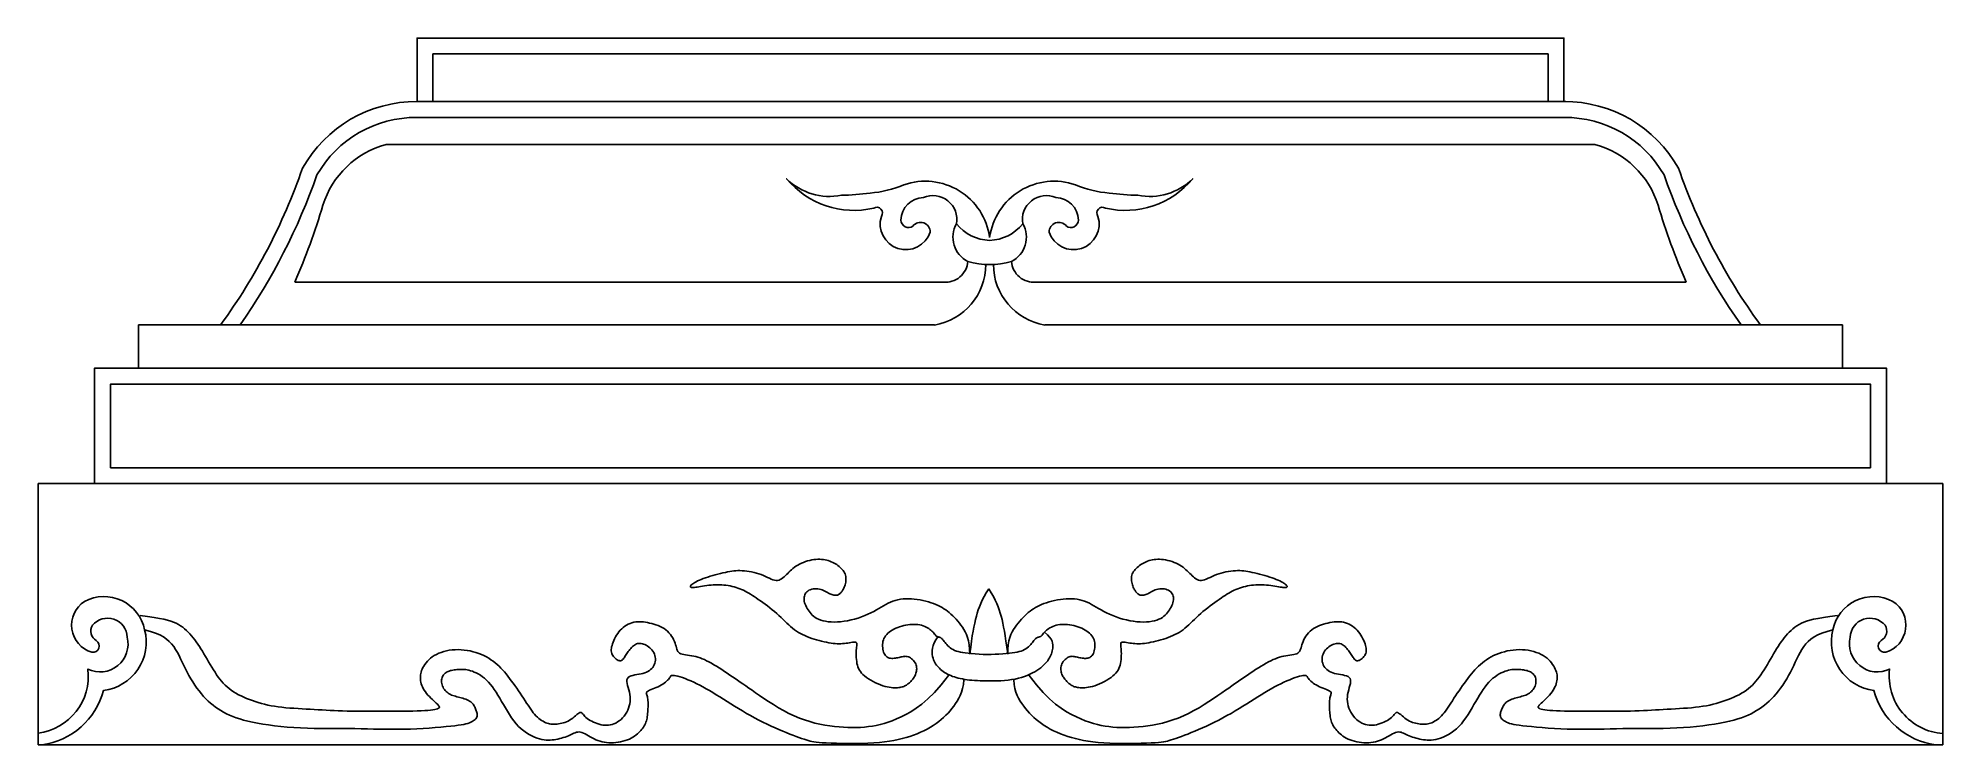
# Model space of a CAD drawing. Extents: x 146 to 1107, y 1071 to 1427.
import ezdxf

# ---------------------------------------------------------------- set-up
doc = ezdxf.new("R2010")
doc.units = 0
doc.header["$LTSCALE"] = 100
doc.header["$MEASUREMENT"] = 0
doc.layers.add('3', color=3, linetype='CONTINUOUS')
doc.layers.add('4', color=4, linetype='CONTINUOUS')

msp = doc.modelspace()

# ---------------------------------------------------------------- linework, layer by layer
at = {"layer": '3'}
msp.add_line((337.13, 1387.29), (916.63, 1387.29), dxfattribs=at)
msp.add_lwpolyline([(345.13, 1395.29), (345.13, 1419.33), (907.69, 1419.33), (907.69, 1395.29)], dxfattribs=at)
for points in [[(337.07, 1387.29, 0.270713), (286.62, 1358.3, -0.068752), (247.79, 1282.56, -0.068752)], [(915.75, 1387.29, -0.270713), (966.2, 1358.3, 0.068752), (1005.04, 1282.56, 0.068752)]]:
    msp.add_lwpolyline(points, format="xyb", dxfattribs=at)
msp.add_lwpolyline([(1070.36, 1210.51), (1070.36, 1252.77), (182.46, 1252.77), (182.46, 1210.51), (1070.36, 1210.51)], close=True, dxfattribs=at)
at = {"layer": '4'}
for p, q in [((337.13, 1395.29), (916.63, 1395.29)), ((321.48, 1373.61), (931.34, 1373.61)), ((275.39, 1304.24), (604.98, 1304.24)), ((646.99, 1304.24), (977.43, 1304.24)), ((196.57, 1282.56), (598.18, 1282.56)), ((196.57, 1260.77), (196.57, 1282.56)), ((653.79, 1282.56), (1056.25, 1282.56)), ((1056.25, 1260.77), (1056.25, 1282.56)), ((145.92, 1202.51), (1106.9, 1202.51)), ((145.92, 1070.66), (145.92, 1202.51)), ((1106.9, 1070.66), (1106.9, 1202.51)), ((145.92, 1070.66), (1106.9, 1070.66))]:
    msp.add_line(p, q, dxfattribs=at)
for points in [[(337.13, 1395.29), (337.13, 1427.33), (915.69, 1427.33), (915.69, 1395.29)], [(1078.36, 1202.51), (1078.36, 1260.77), (174.46, 1260.77), (174.46, 1202.51)], [(616.67, 1116.76), (615.1, 1116.91), (613.67, 1117.08), (612.38, 1117.27), (611.21, 1117.49), (610.15, 1117.74), (609.19, 1118.03), (608.32, 1118.35), (607.53, 1118.73), (606.79, 1119.16), (606.11, 1119.64), (605.48, 1120.16), (604.91, 1120.7), (604.37, 1121.26), (603.89, 1121.81), (603.46, 1122.34), (603.07, 1122.84), (602.73, 1123.28), (602.43, 1123.65), (602.17, 1123.97), (601.94, 1124.23), (601.74, 1124.44), (601.54, 1124.6), (601.36, 1124.73), (601.17, 1124.83), (600.97, 1124.91), (600.76, 1124.97), (600.53, 1125.03), (600.3, 1125.08), (600.05, 1125.13), (599.81, 1125.2), (599.56, 1125.3), (599.32, 1125.42), (599.09, 1125.58), (598.87, 1125.78), (598.65, 1126.03), (598.42, 1126.31), (598.17, 1126.62), (597.9, 1126.97), (597.6, 1127.33), (597.25, 1127.72), (596.85, 1128.12), (596.38, 1128.54), (595.86, 1128.95), (595.28, 1129.36), (594.64, 1129.76), (593.95, 1130.13), (593.2, 1130.48), (592.41, 1130.78), (591.57, 1131.03), (590.68, 1131.23), (589.76, 1131.37), (588.8, 1131.46), (587.81, 1131.49), (586.8, 1131.47), (585.77, 1131.4), (584.73, 1131.27), (583.68, 1131.09), (582.64, 1130.86), (581.6, 1130.59), (580.58, 1130.26), (579.59, 1129.9), (578.63, 1129.49), (577.71, 1129.05), (576.85, 1128.57), (576.04, 1128.06), (575.3, 1127.53), (574.63, 1126.96), (574.03, 1126.36), (573.51, 1125.74), (573.06, 1125.08), (572.68, 1124.39), (572.38, 1123.67), (572.16, 1122.91), (572.02, 1122.13), (571.95, 1121.32), (571.95, 1120.51), (572.01, 1119.7), (572.13, 1118.92), (572.3, 1118.18), (572.51, 1117.48), (572.77, 1116.85), (573.06, 1116.3), (573.38, 1115.83), (573.74, 1115.42), (574.13, 1115.09), (574.56, 1114.82), (575.02, 1114.61), (575.51, 1114.46), (576.04, 1114.37), (576.6, 1114.33), (577.19, 1114.33), (577.8, 1114.37), (578.41, 1114.44), (579.03, 1114.53), (579.65, 1114.65), (580.25, 1114.78), (580.83, 1114.91), (581.39, 1115.05), (581.92, 1115.17), (582.44, 1115.28), (582.94, 1115.35), (583.44, 1115.37), (583.94, 1115.35), (584.44, 1115.26), (584.96, 1115.1), (585.49, 1114.85), (586.02, 1114.53), (586.55, 1114.14), (587.06, 1113.7), (587.53, 1113.2), (587.97, 1112.67), (588.35, 1112.1), (588.66, 1111.52), (588.89, 1110.93), (589.05, 1110.32), (589.14, 1109.72), (589.17, 1109.11), (589.15, 1108.51), (589.07, 1107.93), (588.94, 1107.35), (588.78, 1106.79), (588.58, 1106.26), (588.35, 1105.75), (588.1, 1105.26), (587.82, 1104.79), (587.52, 1104.34), (587.2, 1103.91), (586.87, 1103.49), (586.53, 1103.1), (586.19, 1102.72), (585.84, 1102.36), (585.48, 1102.02), (585.12, 1101.7), (584.74, 1101.4), (584.36, 1101.11), (583.97, 1100.85), (583.56, 1100.61), (583.15, 1100.4), (582.71, 1100.21), (582.26, 1100.03), (581.77, 1099.89), (581.25, 1099.76), (580.7, 1099.66), (580.09, 1099.58), (579.44, 1099.52), (578.73, 1099.49), (577.96, 1099.49), (577.13, 1099.52), (576.25, 1099.61), (575.3, 1099.74), (574.29, 1099.94), (573.23, 1100.21), (572.1, 1100.55), (570.91, 1100.98), (569.69, 1101.48), (568.45, 1102.05), (567.22, 1102.67), (566.02, 1103.33), (564.88, 1104.02), (563.83, 1104.74), (562.88, 1105.46), (562.06, 1106.19), (561.35, 1106.92), (560.76, 1107.67), (560.26, 1108.44), (559.86, 1109.23), (559.53, 1110.05), (559.26, 1110.92), (559.06, 1111.82), (558.9, 1112.78), (558.78, 1113.77), (558.7, 1114.77), (558.66, 1115.76), (558.64, 1116.74), (558.66, 1117.67), (558.7, 1118.54), (558.75, 1119.34), (558.83, 1120.04), (558.9, 1120.65), (558.96, 1121.17), (558.97, 1121.59), (558.94, 1121.94), (558.83, 1122.2), (558.63, 1122.38), (558.33, 1122.49), (557.91, 1122.52), (557.37, 1122.5), (556.74, 1122.42), (556.03, 1122.31), (555.26, 1122.19), (554.43, 1122.05), (553.57, 1121.93), (552.69, 1121.82), (551.8, 1121.75), (550.89, 1121.71), (549.97, 1121.71), (549.03, 1121.74), (548.05, 1121.8), (547.03, 1121.91), (545.97, 1122.05), (544.86, 1122.23), (543.69, 1122.44), (542.48, 1122.69), (541.23, 1122.98), (539.97, 1123.3), (538.7, 1123.65), (537.44, 1124.03), (536.19, 1124.43), (534.98, 1124.86), (533.81, 1125.32), (532.68, 1125.8), (531.59, 1126.31), (530.52, 1126.87), (529.49, 1127.46), (528.49, 1128.1), (527.5, 1128.79), (526.53, 1129.54), (525.58, 1130.34), (524.63, 1131.19), (523.68, 1132.09), (522.72, 1133.03), (521.74, 1133.98), (520.73, 1134.96), (519.69, 1135.95), (518.6, 1136.94), (517.46, 1137.92), (516.28, 1138.89), (515.08, 1139.84), (513.87, 1140.76), (512.67, 1141.66), (511.49, 1142.52), (510.34, 1143.34), (509.23, 1144.11), (508.19, 1144.83), (507.2, 1145.51), (506.26, 1146.13), (505.34, 1146.71), (504.45, 1147.25), (503.56, 1147.75), (502.68, 1148.22), (501.79, 1148.66), (500.87, 1149.07), (499.94, 1149.45), (498.99, 1149.8), (498.02, 1150.12), (497.04, 1150.4), (496.04, 1150.66), (495.03, 1150.88), (494, 1151.06), (492.97, 1151.22), (491.92, 1151.33), (490.87, 1151.41), (489.8, 1151.46), (488.73, 1151.48), (487.65, 1151.46), (486.56, 1151.41), (485.47, 1151.33), (484.36, 1151.21), (483.27, 1151.08), (482.2, 1150.92), (481.17, 1150.76), (480.19, 1150.6), (479.28, 1150.45), (478.45, 1150.31), (477.72, 1150.2), (477.1, 1150.12), (476.58, 1150.06), (476.15, 1150.04), (475.81, 1150.04), (475.54, 1150.08), (475.34, 1150.13), (475.19, 1150.21), (475.09, 1150.31), (475.02, 1150.44), (475, 1150.58), (475.02, 1150.75), (475.11, 1150.94), (475.26, 1151.16), (475.48, 1151.4), (475.79, 1151.67), (476.18, 1151.97), (476.66, 1152.29), (477.24, 1152.64), (477.91, 1153), (478.67, 1153.38), (479.52, 1153.78), (480.45, 1154.17), (481.47, 1154.57), (482.57, 1154.97), (483.75, 1155.36), (484.99, 1155.74), (486.27, 1156.11), (487.58, 1156.46), (488.89, 1156.8), (490.19, 1157.12), (491.44, 1157.41), (492.65, 1157.68), (493.79, 1157.92), (494.86, 1158.12), (495.9, 1158.3), (496.92, 1158.44), (497.93, 1158.54), (498.94, 1158.6), (499.99, 1158.61), (501.07, 1158.58), (502.22, 1158.5), (503.4, 1158.37), (504.62, 1158.19), (505.86, 1157.96), (507.1, 1157.69), (508.33, 1157.37), (509.53, 1157), (510.7, 1156.59), (511.82, 1156.13), (512.88, 1155.65), (513.9, 1155.18), (514.86, 1154.73), (515.78, 1154.33), (516.65, 1154), (517.48, 1153.77), (518.26, 1153.66), (519, 1153.68), (519.71, 1153.84), (520.38, 1154.11), (521.03, 1154.47), (521.66, 1154.92), (522.27, 1155.43), (522.88, 1155.99), (523.49, 1156.59), (524.1, 1157.2), (524.72, 1157.82), (525.36, 1158.45), (526.03, 1159.08), (526.73, 1159.69), (527.48, 1160.29), (528.27, 1160.86), (529.13, 1161.4), (530.05, 1161.9), (531.02, 1162.36), (532.04, 1162.78), (533.09, 1163.15), (534.15, 1163.47), (535.22, 1163.75), (536.29, 1163.97), (537.33, 1164.14), (538.34, 1164.25), (539.32, 1164.31), (540.28, 1164.32), (541.2, 1164.27), (542.09, 1164.18), (542.95, 1164.05), (543.78, 1163.87), (544.59, 1163.65), (545.36, 1163.39), (546.11, 1163.1), (546.83, 1162.77), (547.53, 1162.41), (548.19, 1162.02), (548.83, 1161.61), (549.45, 1161.18), (550.04, 1160.72), (550.61, 1160.25), (551.14, 1159.75), (551.63, 1159.24), (552.09, 1158.7), (552.49, 1158.14), (552.83, 1157.55), (553.11, 1156.93), (553.31, 1156.29), (553.44, 1155.61), (553.51, 1154.91), (553.51, 1154.2), (553.45, 1153.5), (553.35, 1152.8), (553.22, 1152.12), (553.05, 1151.48), (552.86, 1150.88), (552.66, 1150.32), (552.44, 1149.82), (552.22, 1149.36), (551.98, 1148.95), (551.74, 1148.57), (551.5, 1148.22), (551.26, 1147.9), (551.02, 1147.61), (550.78, 1147.34), (550.54, 1147.09), (550.3, 1146.87), (550.05, 1146.67), (549.78, 1146.5), (549.5, 1146.36), (549.2, 1146.25), (548.87, 1146.18), (548.52, 1146.14), (548.14, 1146.14), (547.73, 1146.18), (547.3, 1146.25), (546.84, 1146.37), (546.35, 1146.52), (545.84, 1146.72), (545.3, 1146.97), (544.74, 1147.26), (544.15, 1147.58), (543.54, 1147.91), (542.9, 1148.25), (542.23, 1148.57), (541.54, 1148.86), (540.82, 1149.11), (540.07, 1149.3), (539.3, 1149.42), (538.51, 1149.46), (537.72, 1149.44), (536.95, 1149.35), (536.2, 1149.19), (535.49, 1148.96), (534.83, 1148.67), (534.24, 1148.32), (533.74, 1147.91), (533.31, 1147.45), (532.96, 1146.93), (532.68, 1146.38), (532.49, 1145.78), (532.37, 1145.15), (532.33, 1144.49), (532.36, 1143.81), (532.47, 1143.11), (532.65, 1142.4), (532.89, 1141.68), (533.18, 1140.96), (533.53, 1140.23), (533.93, 1139.51), (534.37, 1138.8), (534.85, 1138.1), (535.36, 1137.42), (535.91, 1136.76), (536.52, 1136.14), (537.19, 1135.54), (537.94, 1134.99), (538.78, 1134.48), (539.71, 1134.03), (540.75, 1133.63), (541.91, 1133.3), (543.18, 1133.03), (544.55, 1132.83), (546, 1132.71), (547.54, 1132.67), (549.14, 1132.7), (550.81, 1132.82), (552.52, 1133.03), (554.27, 1133.33), (556.05, 1133.71), (557.82, 1134.17), (559.58, 1134.69), (561.3, 1135.27), (562.98, 1135.9), (564.58, 1136.57), (566.1, 1137.28), (567.52, 1138), (568.85, 1138.74), (570.1, 1139.48), (571.31, 1140.21), (572.48, 1140.91), (573.63, 1141.57), (574.78, 1142.18), (575.95, 1142.72), (577.16, 1143.19), (578.39, 1143.58), (579.66, 1143.9), (580.96, 1144.14), (582.3, 1144.31), (583.66, 1144.4), (585.06, 1144.43), (586.48, 1144.38), (587.93, 1144.26), (589.4, 1144.07), (590.86, 1143.83), (592.31, 1143.54), (593.74, 1143.2), (595.12, 1142.82), (596.44, 1142.41), (597.69, 1141.97), (598.86, 1141.51), (599.96, 1141.02), (601, 1140.51), (601.98, 1139.96), (602.92, 1139.38), (603.83, 1138.76), (604.71, 1138.1), (605.59, 1137.39), (606.46, 1136.63), (607.33, 1135.83), (608.2, 1134.97), (609.05, 1134.07), (609.88, 1133.13), (610.7, 1132.14), (611.5, 1131.1), (612.27, 1130.02), (613, 1128.9), (613.69, 1127.69), (614.32, 1126.36), (614.87, 1124.87), (615.33, 1123.18), (615.67, 1121.24), (615.89, 1119.03), (615.97, 1116.5)], [(632.69, 1116.64), (634.39, 1116.76), (635.96, 1116.91), (637.39, 1117.08), (638.68, 1117.27), (639.85, 1117.49), (640.91, 1117.74), (641.87, 1118.03), (642.74, 1118.35), (643.54, 1118.73), (644.27, 1119.16), (644.95, 1119.64), (645.58, 1120.16), (646.16, 1120.7), (646.69, 1121.26), (647.17, 1121.81), (647.61, 1122.34), (647.99, 1122.84), (648.33, 1123.28), (648.63, 1123.65), (648.89, 1123.97), (649.12, 1124.23), (649.33, 1124.44), (649.52, 1124.6), (649.71, 1124.73), (649.9, 1124.83), (650.09, 1124.91), (650.31, 1124.97), (650.53, 1125.03), (650.77, 1125.08), (651.01, 1125.13), (651.26, 1125.2), (651.5, 1125.3), (651.74, 1125.42), (651.97, 1125.58), (652.2, 1125.78), (652.42, 1126.03), (652.65, 1126.31), (652.89, 1126.62), (653.16, 1126.97), (653.47, 1127.33), (653.82, 1127.72), (654.22, 1128.12), (654.68, 1128.54), (655.2, 1128.95), (655.79, 1129.36), (656.42, 1129.76), (657.12, 1130.13), (657.86, 1130.48), (658.65, 1130.78), (659.5, 1131.03), (660.38, 1131.23), (661.31, 1131.37), (662.27, 1131.46), (663.26, 1131.49), (664.27, 1131.47), (665.3, 1131.4), (666.34, 1131.27), (667.38, 1131.09), (668.43, 1130.86), (669.46, 1130.59), (670.48, 1130.26), (671.47, 1129.9), (672.43, 1129.49), (673.35, 1129.05), (674.22, 1128.57), (675.02, 1128.06), (675.76, 1127.53), (676.43, 1126.96), (677.03, 1126.36), (677.56, 1125.74), (678.01, 1125.08), (678.38, 1124.39), (678.68, 1123.67), (678.9, 1122.91), (679.05, 1122.13), (679.12, 1121.32), (679.12, 1120.51), (679.06, 1119.7), (678.94, 1118.92), (678.77, 1118.18), (678.55, 1117.48), (678.3, 1116.85), (678.01, 1116.3), (677.68, 1115.83), (677.33, 1115.42), (676.93, 1115.09), (676.51, 1114.82), (676.05, 1114.61), (675.55, 1114.46), (675.02, 1114.37), (674.46, 1114.33), (673.87, 1114.33), (673.27, 1114.37), (672.65, 1114.44), (672.03, 1114.53), (671.41, 1114.65), (670.81, 1114.78), (670.23, 1114.91), (669.68, 1115.05), (669.14, 1115.17), (668.63, 1115.28), (668.12, 1115.35), (667.62, 1115.37), (667.13, 1115.35), (666.62, 1115.26), (666.11, 1115.1), (665.58, 1114.85), (665.04, 1114.53), (664.51, 1114.14), (664.01, 1113.7), (663.53, 1113.2), (663.1, 1112.67), (662.72, 1112.1), (662.41, 1111.52), (662.17, 1110.93), (662.01, 1110.32), (661.92, 1109.72), (661.89, 1109.11), (661.92, 1108.51), (662, 1107.93), (662.12, 1107.35), (662.29, 1106.79), (662.48, 1106.26), (662.71, 1105.75), (662.97, 1105.26), (663.25, 1104.79), (663.55, 1104.34), (663.86, 1103.91), (664.19, 1103.49), (664.53, 1103.1), (664.87, 1102.72), (665.22, 1102.36), (665.58, 1102.02), (665.95, 1101.7), (666.32, 1101.4), (666.7, 1101.11), (667.1, 1100.85), (667.5, 1100.61), (667.92, 1100.4), (668.35, 1100.21), (668.81, 1100.03), (669.29, 1099.89), (669.81, 1099.76), (670.37, 1099.66), (670.97, 1099.58), (671.63, 1099.52), (672.34, 1099.49), (673.11, 1099.49), (673.93, 1099.52), (674.82, 1099.61), (675.76, 1099.74), (676.77, 1099.94), (677.84, 1100.21), (678.97, 1100.55), (680.15, 1100.98), (681.38, 1101.48), (682.62, 1102.05), (683.85, 1102.67), (685.04, 1103.33), (686.18, 1104.02), (687.24, 1104.74), (688.19, 1105.46), (689.01, 1106.19), (689.71, 1106.92), (690.31, 1107.67), (690.8, 1108.44), (691.21, 1109.23), (691.54, 1110.05), (691.8, 1110.92), (692.01, 1111.82), (692.17, 1112.78), (692.28, 1113.77), (692.36, 1114.77), (692.41, 1115.76), (692.42, 1116.74), (692.41, 1117.67), (692.37, 1118.54), (692.31, 1119.34), (692.24, 1120.04), (692.16, 1120.65), (692.11, 1121.17), (692.09, 1121.59), (692.13, 1121.94), (692.23, 1122.2), (692.43, 1122.38), (692.73, 1122.49), (693.16, 1122.52), (693.69, 1122.5), (694.32, 1122.42), (695.03, 1122.31), (695.81, 1122.19), (696.63, 1122.05), (697.49, 1121.93), (698.38, 1121.82), (699.27, 1121.75), (700.17, 1121.71), (701.09, 1121.71), (702.04, 1121.74), (703.02, 1121.8), (704.03, 1121.91), (705.09, 1122.05), (706.21, 1122.23), (707.37, 1122.44), (708.59, 1122.69), (709.83, 1122.98), (711.09, 1123.3), (712.36, 1123.65), (713.63, 1124.03), (714.87, 1124.43), (716.08, 1124.86), (717.25, 1125.32), (718.39, 1125.8), (719.48, 1126.31), (720.54, 1126.87), (721.57, 1127.46), (722.58, 1128.1), (723.56, 1128.79), (724.53, 1129.54), (725.48, 1130.34), (726.43, 1131.19), (727.38, 1132.09), (728.34, 1133.03), (729.32, 1133.98), (730.33, 1134.96), (731.38, 1135.95), (732.46, 1136.94), (733.6, 1137.92), (734.78, 1138.89), (735.98, 1139.84), (737.19, 1140.76), (738.39, 1141.66), (739.58, 1142.52), (740.73, 1143.34), (741.83, 1144.11), (742.87, 1144.83), (743.86, 1145.51), (744.81, 1146.13), (745.72, 1146.71), (746.62, 1147.25), (747.5, 1147.75), (748.38, 1148.22), (749.28, 1148.66), (750.19, 1149.07), (751.12, 1149.45), (752.07, 1149.8), (753.04, 1150.12), (754.03, 1150.4), (755.03, 1150.66), (756.04, 1150.88), (757.06, 1151.06), (758.1, 1151.22), (759.14, 1151.33), (760.2, 1151.41), (761.26, 1151.46), (762.33, 1151.48), (763.41, 1151.46), (764.5, 1151.41), (765.6, 1151.33), (766.7, 1151.21), (767.79, 1151.08), (768.86, 1150.92), (769.9, 1150.76), (770.87, 1150.6), (771.79, 1150.45), (772.62, 1150.31), (773.35, 1150.2), (773.97, 1150.12), (774.49, 1150.06), (774.91, 1150.04), (775.25, 1150.04), (775.52, 1150.08), (775.73, 1150.13), (775.87, 1150.21), (775.98, 1150.31), (776.04, 1150.44), (776.07, 1150.58), (776.04, 1150.75), (775.96, 1150.94), (775.81, 1151.16), (775.58, 1151.4), (775.28, 1151.67), (774.89, 1151.97), (774.4, 1152.29), (773.83, 1152.64), (773.16, 1153), (772.4, 1153.38), (771.55, 1153.78), (770.61, 1154.17), (769.6, 1154.57), (768.49, 1154.97), (767.31, 1155.36), (766.07, 1155.74), (764.79, 1156.11), (763.48, 1156.46), (762.17, 1156.8), (760.88, 1157.12), (759.62, 1157.41), (758.42, 1157.68), (757.28, 1157.92), (756.2, 1158.12), (755.16, 1158.3), (754.15, 1158.44), (753.14, 1158.54), (752.12, 1158.6), (751.08, 1158.61), (749.99, 1158.58), (748.85, 1158.5), (747.66, 1158.37), (746.44, 1158.19), (745.21, 1157.96), (743.96, 1157.69), (742.73, 1157.37), (741.53, 1157), (740.36, 1156.59), (739.25, 1156.13), (738.18, 1155.65), (737.17, 1155.18), (736.2, 1154.73), (735.28, 1154.33), (734.41, 1154), (733.59, 1153.77), (732.8, 1153.66), (732.06, 1153.68), (731.36, 1153.84), (730.68, 1154.11), (730.03, 1154.47), (729.41, 1154.92), (728.79, 1155.43), (728.18, 1155.99), (727.58, 1156.59), (726.97, 1157.2), (726.35, 1157.82), (725.7, 1158.45), (725.04, 1159.08), (724.33, 1159.69), (723.59, 1160.29), (722.79, 1160.86), (721.93, 1161.4), (721.01, 1161.9), (720.04, 1162.36), (719.02, 1162.78), (717.98, 1163.15), (716.91, 1163.47), (715.84, 1163.75), (714.78, 1163.97), (713.74, 1164.14), (712.72, 1164.25), (711.74, 1164.31), (710.79, 1164.32), (709.87, 1164.27), (708.98, 1164.18), (708.11, 1164.05), (707.28, 1163.87), (706.48, 1163.65), (705.7, 1163.39), (704.95, 1163.1), (704.23, 1162.77), (703.54, 1162.41), (702.87, 1162.02), (702.23, 1161.61), (701.61, 1161.18), (701.02, 1160.72), (700.46, 1160.25), (699.93, 1159.75), (699.43, 1159.24), (698.98, 1158.7), (698.58, 1158.14), (698.24, 1157.55), (697.96, 1156.93), (697.75, 1156.29), (697.62, 1155.61), (697.56, 1154.91), (697.56, 1154.2), (697.61, 1153.5), (697.71, 1152.8), (697.85, 1152.12), (698.01, 1151.48), (698.2, 1150.88), (698.41, 1150.32), (698.62, 1149.82), (698.85, 1149.36), (699.08, 1148.95), (699.32, 1148.57), (699.56, 1148.22), (699.8, 1147.9), (700.05, 1147.61), (700.28, 1147.34), (700.52, 1147.09), (700.77, 1146.87), (701.02, 1146.67), (701.28, 1146.5), (701.56, 1146.36), (701.86, 1146.25), (702.19, 1146.18), (702.54, 1146.14), (702.92, 1146.14), (703.33, 1146.18), (703.76, 1146.25), (704.23, 1146.37), (704.71, 1146.52), (705.22, 1146.72), (705.76, 1146.97), (706.32, 1147.26), (706.91, 1147.58), (707.53, 1147.91), (708.16, 1148.25), (708.83, 1148.57), (709.52, 1148.86), (710.24, 1149.11), (710.99, 1149.3), (711.76, 1149.42), (712.55, 1149.46), (713.34, 1149.44), (714.12, 1149.35), (714.87, 1149.19), (715.58, 1148.96), (716.23, 1148.67), (716.82, 1148.32), (717.33, 1147.91), (717.76, 1147.45), (718.11, 1146.93), (718.38, 1146.38), (718.57, 1145.78), (718.69, 1145.15), (718.73, 1144.49), (718.7, 1143.81), (718.59, 1143.11), (718.42, 1142.4), (718.18, 1141.68), (717.88, 1140.96), (717.53, 1140.23), (717.13, 1139.51), (716.69, 1138.8), (716.22, 1138.1), (715.71, 1137.42), (715.15, 1136.76), (714.54, 1136.14), (713.87, 1135.54), (713.12, 1134.99), (712.29, 1134.48), (711.36, 1134.03), (710.31, 1133.63), (709.15, 1133.3), (707.89, 1133.03), (706.52, 1132.83), (705.06, 1132.71), (703.53, 1132.67), (701.92, 1132.7), (700.26, 1132.82), (698.54, 1133.03), (696.79, 1133.33), (695.02, 1133.71), (693.24, 1134.17), (691.49, 1134.69), (689.76, 1135.27), (688.09, 1135.9), (686.48, 1136.57), (684.96, 1137.28), (683.55, 1138), (682.22, 1138.74), (680.96, 1139.48), (679.76, 1140.21), (678.59, 1140.91), (677.43, 1141.57), (676.28, 1142.18), (675.11, 1142.72), (673.91, 1143.19), (672.67, 1143.58), (671.4, 1143.9), (670.1, 1144.14), (668.77, 1144.31), (667.4, 1144.4), (666, 1144.43), (664.58, 1144.38), (663.13, 1144.26), (661.67, 1144.07), (660.2, 1143.83), (658.75, 1143.54), (657.33, 1143.2), (655.95, 1142.82), (654.63, 1142.41), (653.37, 1141.97), (652.2, 1141.51), (651.1, 1141.02), (650.07, 1140.51), (649.09, 1139.96), (648.15, 1139.38), (647.24, 1138.76), (646.35, 1138.1), (645.47, 1137.39), (644.6, 1136.63), (643.73, 1135.83), (642.87, 1134.97), (642.02, 1134.07), (641.18, 1133.13), (640.36, 1132.14), (639.57, 1131.1), (638.8, 1130.02), (638.06, 1128.9), (637.37, 1127.69), (636.74, 1126.36), (636.19, 1124.87), (635.74, 1123.18), (635.39, 1121.24), (635.17, 1119.03), (635.09, 1116.5)], [(634.39, 1116.76), (635.96, 1116.91), (637.39, 1117.08), (638.68, 1117.27), (639.85, 1117.49), (640.91, 1117.74), (641.87, 1118.03), (642.74, 1118.35), (643.54, 1118.73), (644.27, 1119.16), (644.95, 1119.64), (645.58, 1120.16), (646.16, 1120.7), (646.69, 1121.26), (647.17, 1121.81), (647.61, 1122.34), (647.99, 1122.84), (648.33, 1123.28), (648.63, 1123.65), (648.89, 1123.97), (649.12, 1124.23), (649.33, 1124.44), (649.52, 1124.6), (649.71, 1124.73), (649.9, 1124.83), (650.09, 1124.91), (650.31, 1124.97), (650.53, 1125.03), (650.77, 1125.08), (651.01, 1125.13), (651.26, 1125.2), (651.5, 1125.3), (651.74, 1125.42), (651.97, 1125.58), (652.2, 1125.78), (652.42, 1126.03), (652.65, 1126.31), (652.89, 1126.62), (653.16, 1126.97), (653.47, 1127.33), (653.82, 1127.72), (654.22, 1128.12), (654.68, 1128.54), (655.2, 1128.95), (655.79, 1129.36), (656.42, 1129.76), (657.12, 1130.13), (657.86, 1130.48), (658.65, 1130.78), (659.5, 1131.03), (660.38, 1131.23), (661.31, 1131.37), (662.27, 1131.46), (663.26, 1131.49), (664.27, 1131.47), (665.3, 1131.4), (666.34, 1131.27), (667.38, 1131.09), (668.43, 1130.86), (669.46, 1130.59), (670.48, 1130.26), (671.47, 1129.9), (672.43, 1129.49), (673.35, 1129.05), (674.22, 1128.57), (675.02, 1128.06), (675.76, 1127.53), (676.43, 1126.96), (677.03, 1126.36), (677.56, 1125.74), (678.01, 1125.08), (678.38, 1124.39), (678.68, 1123.67), (678.9, 1122.91), (679.05, 1122.13), (679.12, 1121.32), (679.12, 1120.51), (679.06, 1119.7), (678.94, 1118.92), (678.77, 1118.18), (678.55, 1117.48), (678.3, 1116.85), (678.01, 1116.3), (677.68, 1115.83), (677.33, 1115.42), (676.93, 1115.09), (676.51, 1114.82), (676.05, 1114.61), (675.55, 1114.46), (675.02, 1114.37), (674.46, 1114.33), (673.87, 1114.33), (673.27, 1114.37), (672.65, 1114.44), (672.03, 1114.53), (671.41, 1114.65), (670.81, 1114.78), (670.23, 1114.91), (669.68, 1115.05), (669.14, 1115.17), (668.63, 1115.28), (668.12, 1115.35), (667.62, 1115.37), (667.13, 1115.35), (666.62, 1115.26), (666.11, 1115.1), (665.58, 1114.85), (665.04, 1114.53), (664.51, 1114.14), (664.01, 1113.7), (663.53, 1113.2), (663.1, 1112.67), (662.72, 1112.1), (662.41, 1111.52), (662.17, 1110.93), (662.01, 1110.32), (661.92, 1109.72), (661.89, 1109.11), (661.92, 1108.51), (662, 1107.93), (662.12, 1107.35), (662.29, 1106.79), (662.48, 1106.26), (662.71, 1105.75), (662.97, 1105.26), (663.25, 1104.79), (663.55, 1104.34), (663.86, 1103.91), (664.19, 1103.49), (664.53, 1103.1), (664.87, 1102.72), (665.22, 1102.36), (665.58, 1102.02), (665.95, 1101.7), (666.32, 1101.4), (666.7, 1101.11), (667.1, 1100.85), (667.5, 1100.61), (667.92, 1100.4), (668.35, 1100.21), (668.81, 1100.03), (669.29, 1099.89), (669.81, 1099.76), (670.37, 1099.66), (670.97, 1099.58), (671.63, 1099.52), (672.34, 1099.49), (673.11, 1099.49), (673.93, 1099.52), (674.82, 1099.61), (675.76, 1099.74), (676.77, 1099.94), (677.84, 1100.21), (678.97, 1100.55), (680.15, 1100.98), (681.38, 1101.48), (682.62, 1102.05), (683.85, 1102.67), (685.04, 1103.33), (686.18, 1104.02), (687.24, 1104.74), (688.19, 1105.46), (689.01, 1106.19), (689.71, 1106.92), (690.31, 1107.67), (690.8, 1108.44), (691.21, 1109.23), (691.54, 1110.05), (691.8, 1110.92), (692.01, 1111.82), (692.17, 1112.78), (692.28, 1113.77), (692.36, 1114.77), (692.41, 1115.76), (692.42, 1116.74), (692.41, 1117.67), (692.37, 1118.54), (692.31, 1119.34), (692.24, 1120.04), (692.16, 1120.65), (692.11, 1121.17), (692.09, 1121.59), (692.13, 1121.94), (692.23, 1122.2), (692.43, 1122.38), (692.73, 1122.49), (693.16, 1122.52), (693.69, 1122.5), (694.32, 1122.42), (695.03, 1122.31), (695.81, 1122.19), (696.63, 1122.05), (697.49, 1121.93), (698.38, 1121.82), (699.27, 1121.75), (700.17, 1121.71), (701.09, 1121.71), (702.04, 1121.74), (703.02, 1121.8), (704.03, 1121.91), (705.09, 1122.05), (706.21, 1122.23), (707.37, 1122.44), (708.59, 1122.69), (709.83, 1122.98), (711.09, 1123.3), (712.36, 1123.65), (713.63, 1124.03), (714.87, 1124.43), (716.08, 1124.86), (717.25, 1125.32), (718.39, 1125.8), (719.48, 1126.31), (720.54, 1126.87), (721.57, 1127.46), (722.58, 1128.1), (723.56, 1128.79), (724.53, 1129.54), (725.48, 1130.34), (726.43, 1131.19), (727.38, 1132.09), (728.34, 1133.03), (729.32, 1133.98), (730.33, 1134.96), (731.38, 1135.95), (732.46, 1136.94), (733.6, 1137.92), (734.78, 1138.89), (735.98, 1139.84), (737.19, 1140.76), (738.39, 1141.66), (739.58, 1142.52), (740.73, 1143.34), (741.83, 1144.11), (742.87, 1144.83), (743.86, 1145.51), (744.81, 1146.13), (745.72, 1146.71), (746.62, 1147.25), (747.5, 1147.75), (748.38, 1148.22), (749.28, 1148.66), (750.19, 1149.07), (751.12, 1149.45), (752.07, 1149.8), (753.04, 1150.12), (754.03, 1150.4), (755.03, 1150.66), (756.04, 1150.88), (757.06, 1151.06), (758.1, 1151.22), (759.14, 1151.33), (760.2, 1151.41), (761.26, 1151.46), (762.33, 1151.48), (763.41, 1151.46), (764.5, 1151.41), (765.6, 1151.33), (766.7, 1151.21), (767.79, 1151.08), (768.86, 1150.92), (769.9, 1150.76), (770.87, 1150.6), (771.79, 1150.45), (772.62, 1150.31), (773.35, 1150.2), (773.97, 1150.12), (774.49, 1150.06), (774.91, 1150.04), (775.25, 1150.04), (775.52, 1150.08), (775.73, 1150.13), (775.87, 1150.21), (775.98, 1150.31), (776.04, 1150.44), (776.07, 1150.58), (776.04, 1150.75), (775.96, 1150.94), (775.81, 1151.16), (775.58, 1151.4), (775.28, 1151.67), (774.89, 1151.97), (774.4, 1152.29), (773.83, 1152.64), (773.16, 1153), (772.4, 1153.38), (771.55, 1153.78), (770.61, 1154.17), (769.6, 1154.57), (768.49, 1154.97), (767.31, 1155.36), (766.07, 1155.74), (764.79, 1156.11), (763.48, 1156.46), (762.17, 1156.8), (760.88, 1157.12), (759.62, 1157.41), (758.42, 1157.68), (757.28, 1157.92), (756.2, 1158.12), (755.16, 1158.3), (754.15, 1158.44), (753.14, 1158.54), (752.12, 1158.6), (751.08, 1158.61), (749.99, 1158.58), (748.85, 1158.5), (747.66, 1158.37), (746.44, 1158.19), (745.21, 1157.96), (743.96, 1157.69), (742.73, 1157.37), (741.53, 1157), (740.36, 1156.59), (739.25, 1156.13), (738.18, 1155.65), (737.17, 1155.18), (736.2, 1154.73), (735.28, 1154.33), (734.41, 1154), (733.59, 1153.77), (732.8, 1153.66), (732.06, 1153.68), (731.36, 1153.84), (730.68, 1154.11), (730.03, 1154.47), (729.41, 1154.92), (728.79, 1155.43), (728.18, 1155.99), (727.58, 1156.59), (726.97, 1157.2), (726.35, 1157.82), (725.7, 1158.45), (725.04, 1159.08), (724.33, 1159.69), (723.59, 1160.29), (722.79, 1160.86), (721.93, 1161.4), (721.01, 1161.9), (720.04, 1162.36), (719.02, 1162.78), (717.98, 1163.15), (716.91, 1163.47), (715.84, 1163.75), (714.78, 1163.97), (713.74, 1164.14), (712.72, 1164.25), (711.74, 1164.31), (710.79, 1164.32), (709.87, 1164.27), (708.98, 1164.18), (708.11, 1164.05), (707.28, 1163.87), (706.48, 1163.65), (705.7, 1163.39), (704.95, 1163.1), (704.23, 1162.77), (703.54, 1162.41), (702.87, 1162.02), (702.23, 1161.61), (701.61, 1161.18), (701.02, 1160.72), (700.46, 1160.25), (699.93, 1159.75), (699.43, 1159.24), (698.98, 1158.7), (698.58, 1158.14), (698.24, 1157.55), (697.96, 1156.93), (697.75, 1156.29), (697.62, 1155.61), (697.56, 1154.91), (697.56, 1154.2), (697.61, 1153.5), (697.71, 1152.8), (697.85, 1152.12), (698.01, 1151.48), (698.2, 1150.88), (698.41, 1150.32), (698.62, 1149.82), (698.85, 1149.36), (699.08, 1148.95), (699.32, 1148.57), (699.56, 1148.22), (699.8, 1147.9), (700.05, 1147.61), (700.28, 1147.34), (700.52, 1147.09), (700.77, 1146.87), (701.02, 1146.67), (701.28, 1146.5), (701.56, 1146.36), (701.86, 1146.25), (702.19, 1146.18), (702.54, 1146.14), (702.92, 1146.14), (703.33, 1146.18), (703.76, 1146.25), (704.23, 1146.37), (704.71, 1146.52), (705.22, 1146.72), (705.76, 1146.97), (706.32, 1147.26), (706.91, 1147.58), (707.53, 1147.91), (708.16, 1148.25), (708.83, 1148.57), (709.52, 1148.86), (710.24, 1149.11), (710.99, 1149.3), (711.76, 1149.42), (712.55, 1149.46), (713.34, 1149.44), (714.12, 1149.35), (714.87, 1149.19), (715.58, 1148.96), (716.23, 1148.67), (716.82, 1148.32), (717.33, 1147.91), (717.76, 1147.45), (718.11, 1146.93), (718.38, 1146.38), (718.57, 1145.78), (718.69, 1145.15), (718.73, 1144.49), (718.7, 1143.81), (718.59, 1143.11), (718.42, 1142.4), (718.18, 1141.68), (717.88, 1140.96), (717.53, 1140.23), (717.13, 1139.51), (716.69, 1138.8), (716.22, 1138.1), (715.71, 1137.42), (715.15, 1136.76), (714.54, 1136.14), (713.87, 1135.54), (713.12, 1134.99), (712.29, 1134.48), (711.36, 1134.03), (710.31, 1133.63), (709.15, 1133.3), (707.89, 1133.03), (706.52, 1132.83), (705.06, 1132.71), (703.53, 1132.67), (701.92, 1132.7), (700.26, 1132.82), (698.54, 1133.03), (696.79, 1133.33), (695.02, 1133.71), (693.24, 1134.17), (691.49, 1134.69), (689.76, 1135.27), (688.09, 1135.9), (686.48, 1136.57), (684.96, 1137.28), (683.55, 1138), (682.22, 1138.74), (680.96, 1139.48), (679.76, 1140.21), (678.59, 1140.91), (677.43, 1141.57), (676.28, 1142.18), (675.11, 1142.72), (673.91, 1143.19), (672.67, 1143.58), (671.4, 1143.9), (670.1, 1144.14), (668.77, 1144.31), (667.4, 1144.4), (666, 1144.43), (664.58, 1144.38), (663.13, 1144.26), (661.67, 1144.07), (660.2, 1143.83), (658.75, 1143.54), (657.33, 1143.2), (655.95, 1142.82), (654.63, 1142.41), (653.37, 1141.97), (652.2, 1141.51), (651.1, 1141.02), (650.07, 1140.51), (649.09, 1139.96), (648.15, 1139.38), (647.24, 1138.76), (646.35, 1138.1), (645.47, 1137.39), (644.6, 1136.63), (643.73, 1135.83), (642.87, 1134.97), (642.02, 1134.07), (641.18, 1133.13), (640.36, 1132.14), (639.57, 1131.1), (638.8, 1130.02), (638.06, 1128.9), (637.37, 1127.69), (636.74, 1126.36), (636.19, 1124.87), (635.74, 1123.18), (635.39, 1121.24), (635.17, 1119.03), (635.09, 1116.5)], [(615.98, 1116.63), (616.41, 1120), (616.83, 1123), (617.24, 1125.66), (617.63, 1128.02), (618.03, 1130.15), (618.43, 1132.08), (618.84, 1133.86), (619.27, 1135.55), (619.73, 1137.17), (620.24, 1138.77), (620.82, 1140.38), (621.49, 1142.01), (622.28, 1143.71), (623.2, 1145.48), (624.28, 1147.38), (625.53, 1149.41)], [(635.09, 1116.63), (634.65, 1120), (634.23, 1123), (633.83, 1125.66), (633.43, 1128.02), (633.04, 1130.15), (632.64, 1132.08), (632.23, 1133.86), (631.79, 1135.55), (631.33, 1137.17), (630.82, 1138.77), (630.24, 1140.38), (629.57, 1142.01), (628.79, 1143.71), (627.87, 1145.48), (626.79, 1147.38), (625.53, 1149.41)], [(605.14, 1105.67), (601.51, 1101.03), (598.09, 1097.15), (594.87, 1093.92), (591.84, 1091.27), (588.98, 1089.12), (586.28, 1087.37), (583.73, 1085.95), (581.32, 1084.76), (579.04, 1083.74), (576.86, 1082.86), (574.76, 1082.11), (572.74, 1081.47), (570.75, 1080.95), (568.8, 1080.51), (566.85, 1080.16), (564.88, 1079.89), (562.88, 1079.68), (560.85, 1079.52), (558.78, 1079.44), (556.66, 1079.41), (554.49, 1079.45), (552.28, 1079.55), (550.01, 1079.72), (547.68, 1079.96), (545.29, 1080.27), (542.85, 1080.65), (540.35, 1081.13), (537.82, 1081.71), (535.25, 1082.41), (532.64, 1083.23), (530.01, 1084.19), (527.37, 1085.3), (524.71, 1086.57), (522.06, 1087.96), (519.45, 1089.45), (516.91, 1090.98), (514.46, 1092.53), (512.13, 1094.07), (509.94, 1095.54), (507.92, 1096.93), (506.09, 1098.2), (504.43, 1099.35), (502.9, 1100.41), (501.48, 1101.41), (500.14, 1102.34), (498.85, 1103.25), (497.57, 1104.13), (496.29, 1105.02), (494.97, 1105.92), (493.62, 1106.83), (492.25, 1107.74), (490.88, 1108.64), (489.52, 1109.51), (488.17, 1110.35), (486.86, 1111.14), (485.59, 1111.88), (484.37, 1112.55), (483.19, 1113.15), (482.06, 1113.69), (480.95, 1114.17), (479.87, 1114.59), (478.81, 1114.94), (477.75, 1115.24), (476.7, 1115.49), (475.64, 1115.68), (474.59, 1115.84), (473.58, 1115.97), (472.6, 1116.11), (471.7, 1116.26), (470.87, 1116.45), (470.15, 1116.69), (469.54, 1117), (469.06, 1117.4), (468.69, 1117.87), (468.41, 1118.42), (468.18, 1119.04), (467.98, 1119.72), (467.78, 1120.46), (467.57, 1121.24), (467.3, 1122.06), (466.97, 1122.91), (466.56, 1123.79), (466.07, 1124.67), (465.52, 1125.54), (464.9, 1126.4), (464.2, 1127.22), (463.44, 1127.99), (462.6, 1128.7), (461.7, 1129.34), (460.75, 1129.91), (459.74, 1130.42), (458.71, 1130.87), (457.65, 1131.26), (456.57, 1131.61), (455.5, 1131.91), (454.43, 1132.17), (453.39, 1132.39), (452.36, 1132.58), (451.35, 1132.72), (450.35, 1132.81), (449.37, 1132.84), (448.4, 1132.81), (447.44, 1132.71), (446.48, 1132.53), (445.54, 1132.27), (444.61, 1131.94), (443.69, 1131.53), (442.81, 1131.05), (441.95, 1130.5), (441.13, 1129.89), (440.35, 1129.21), (439.62, 1128.48), (438.94, 1127.7), (438.32, 1126.88), (437.75, 1126.02), (437.23, 1125.14), (436.77, 1124.26), (436.36, 1123.39), (436.01, 1122.53), (435.71, 1121.7), (435.47, 1120.9), (435.28, 1120.15), (435.16, 1119.43), (435.1, 1118.75), (435.11, 1118.09), (435.19, 1117.46), (435.34, 1116.86), (435.57, 1116.28), (435.88, 1115.72), (436.25, 1115.2), (436.68, 1114.71), (437.14, 1114.27), (437.62, 1113.89), (438.11, 1113.57), (438.59, 1113.33), (439.04, 1113.18), (439.45, 1113.11), (439.83, 1113.14), (440.18, 1113.25), (440.51, 1113.43), (440.82, 1113.68), (441.12, 1113.99), (441.42, 1114.35), (441.71, 1114.76), (442.01, 1115.22), (442.33, 1115.7), (442.65, 1116.21), (442.98, 1116.74), (443.32, 1117.28), (443.69, 1117.82), (444.06, 1118.36), (444.46, 1118.88), (444.88, 1119.38), (445.31, 1119.86), (445.77, 1120.3), (446.25, 1120.7), (446.75, 1121.06), (447.27, 1121.36), (447.8, 1121.6), (448.36, 1121.77), (448.94, 1121.87), (449.54, 1121.89), (450.15, 1121.85), (450.77, 1121.73), (451.39, 1121.55), (452.02, 1121.3), (452.65, 1120.99), (453.28, 1120.61), (453.9, 1120.18), (454.5, 1119.69), (455.07, 1119.14), (455.6, 1118.55), (456.08, 1117.91), (456.5, 1117.23), (456.85, 1116.52), (457.11, 1115.78), (457.28, 1115.01), (457.36, 1114.22), (457.34, 1113.43), (457.24, 1112.64), (457.06, 1111.88), (456.79, 1111.14), (456.45, 1110.43), (456.02, 1109.78), (455.53, 1109.19), (454.96, 1108.66), (454.31, 1108.18), (453.6, 1107.75), (452.82, 1107.38), (451.98, 1107.05), (451.07, 1106.77), (450.1, 1106.53), (449.07, 1106.33), (448.02, 1106.15), (446.98, 1105.96), (445.99, 1105.75), (445.08, 1105.48), (444.29, 1105.14), (443.67, 1104.71), (443.23, 1104.15), (443.01, 1103.46), (442.99, 1102.64), (443.11, 1101.72), (443.33, 1100.71), (443.62, 1099.63), (443.93, 1098.49), (444.23, 1097.32), (444.46, 1096.14), (444.6, 1094.94), (444.64, 1093.76), (444.58, 1092.59), (444.42, 1091.43), (444.17, 1090.3), (443.83, 1089.2), (443.39, 1088.13), (442.87, 1087.11), (442.26, 1086.13), (441.57, 1085.21), (440.82, 1084.35), (440.01, 1083.56), (439.15, 1082.85), (438.27, 1082.23), (437.36, 1081.69), (436.44, 1081.26), (435.51, 1080.93), (434.59, 1080.71), (433.67, 1080.58), (432.74, 1080.54), (431.81, 1080.58), (430.88, 1080.69), (429.94, 1080.87), (428.99, 1081.12), (428.04, 1081.41), (427.1, 1081.76), (426.18, 1082.15), (425.29, 1082.57), (424.45, 1083.02), (423.67, 1083.5), (422.96, 1084), (422.34, 1084.51), (421.82, 1085.02), (421.38, 1085.52), (421, 1085.98), (420.65, 1086.39), (420.33, 1086.71), (419.99, 1086.93), (419.64, 1087.02), (419.23, 1086.96), (418.77, 1086.75), (418.24, 1086.4), (417.65, 1085.94), (417.02, 1085.4), (416.34, 1084.82), (415.63, 1084.23), (414.88, 1083.66), (414.1, 1083.14), (413.31, 1082.69), (412.5, 1082.32), (411.69, 1082.01), (410.88, 1081.76), (410.08, 1081.56), (409.29, 1081.4), (408.54, 1081.28), (407.81, 1081.19), (407.13, 1081.12), (406.47, 1081.07), (405.84, 1081.06), (405.23, 1081.08), (404.62, 1081.13), (404, 1081.24), (403.38, 1081.39), (402.73, 1081.59), (402.06, 1081.86), (401.37, 1082.18), (400.66, 1082.56), (399.94, 1083), (399.22, 1083.5), (398.5, 1084.06), (397.79, 1084.68), (397.1, 1085.36), (396.43, 1086.1), (395.77, 1086.9), (395.12, 1087.76), (394.46, 1088.68), (393.79, 1089.66), (393.11, 1090.7), (392.39, 1091.79), (391.64, 1092.95), (390.84, 1094.16), (390.01, 1095.41), (389.15, 1096.69), (388.27, 1097.98), (387.37, 1099.28), (386.46, 1100.57), (385.56, 1101.84), (384.66, 1103.07), (383.78, 1104.25), (382.91, 1105.38), (382.05, 1106.46), (381.18, 1107.5), (380.29, 1108.49), (379.39, 1109.45), (378.47, 1110.37), (377.51, 1111.25), (376.51, 1112.09), (375.47, 1112.9), (374.38, 1113.67), (373.25, 1114.4), (372.07, 1115.08), (370.85, 1115.71), (369.56, 1116.29), (368.23, 1116.82), (366.84, 1117.29), (365.4, 1117.7), (363.92, 1118.05), (362.42, 1118.33), (360.9, 1118.54), (359.37, 1118.67), (357.85, 1118.73), (356.34, 1118.7), (354.85, 1118.59), (353.39, 1118.4), (351.98, 1118.13), (350.61, 1117.78), (349.29, 1117.37), (348.05, 1116.89), (346.87, 1116.34), (345.78, 1115.73), (344.78, 1115.07), (343.87, 1114.36), (343.04, 1113.61), (342.3, 1112.84), (341.63, 1112.05), (341.04, 1111.25), (340.53, 1110.45), (340.08, 1109.67), (339.71, 1108.91), (339.4, 1108.17), (339.15, 1107.43), (338.97, 1106.71), (338.84, 1105.99), (338.78, 1105.27), (338.77, 1104.54), (338.81, 1103.79), (338.9, 1103.04), (339.05, 1102.26), (339.26, 1101.48), (339.53, 1100.68), (339.86, 1099.88), (340.27, 1099.07), (340.74, 1098.25), (341.3, 1097.43), (341.92, 1096.62), (342.61, 1095.81), (343.34, 1095.02), (344.08, 1094.26), (344.82, 1093.53), (345.53, 1092.86), (346.21, 1092.23), (346.82, 1091.68), (347.34, 1091.19), (347.77, 1090.77), (348.1, 1090.4), (348.32, 1090.08), (348.41, 1089.81), (348.38, 1089.56), (348.22, 1089.34), (347.91, 1089.13), (347.44, 1088.93), (346.82, 1088.74), (346.02, 1088.55), (345.04, 1088.38), (343.88, 1088.22), (342.52, 1088.08), (340.95, 1087.96), (339.17, 1087.86), (337.18, 1087.78), (334.99, 1087.72), (332.65, 1087.67), (330.17, 1087.65), (327.6, 1087.63), (324.95, 1087.62), (322.27, 1087.62), (319.58, 1087.62), (316.91, 1087.62), (314.27, 1087.62), (311.67, 1087.63), (309.12, 1087.64), (306.62, 1087.66), (304.19, 1087.69), (301.84, 1087.74), (299.56, 1087.8), (297.38, 1087.87), (295.27, 1087.96), (293.21, 1088.07), (291.2, 1088.18), (289.22, 1088.29), (287.24, 1088.41), (285.26, 1088.53), (283.25, 1088.65), (281.21, 1088.76), (279.14, 1088.87), (277.06, 1088.99), (274.99, 1089.12), (272.94, 1089.26), (270.92, 1089.43), (268.96, 1089.63), (267.05, 1089.86), (265.23, 1090.13), (263.47, 1090.44), (261.78, 1090.78), (260.15, 1091.16), (258.56, 1091.57), (257.01, 1092.02), (255.5, 1092.5), (254.01, 1093.01), (252.54, 1093.55), (251.1, 1094.11), (249.69, 1094.71), (248.31, 1095.34), (246.98, 1096.01), (245.7, 1096.71), (244.49, 1097.44), (243.34, 1098.22), (242.26, 1099.04), (241.24, 1099.89), (240.28, 1100.8), (239.37, 1101.75), (238.5, 1102.75), (237.65, 1103.81), (236.82, 1104.92), (236, 1106.1), (235.18, 1107.33), (234.36, 1108.61), (233.55, 1109.93), (232.74, 1111.28), (231.93, 1112.63), (231.14, 1113.99), (230.35, 1115.33), (229.57, 1116.64), (228.8, 1117.92), (228.04, 1119.15), (227.28, 1120.35), (226.52, 1121.5), (225.75, 1122.62), (224.98, 1123.7), (224.19, 1124.73), (223.38, 1125.73), (222.55, 1126.69), (221.69, 1127.6), (220.79, 1128.47), (219.86, 1129.29), (218.87, 1130.07), (217.83, 1130.79), (216.73, 1131.45), (215.56, 1132.06), (214.3, 1132.61), (212.9, 1133.12), (211.28, 1133.59), (209.38, 1134.05), (207.11, 1134.5), (204.41, 1134.96), (201.2, 1135.45), (197.42, 1135.97)], [(645.92, 1105.67), (649.55, 1101.03), (652.97, 1097.15), (656.19, 1093.92), (659.23, 1091.27), (662.09, 1089.12), (664.78, 1087.37), (667.33, 1085.95), (669.74, 1084.76), (672.03, 1083.74), (674.21, 1082.86), (676.3, 1082.11), (678.33, 1081.47), (680.31, 1080.95), (682.27, 1080.51), (684.22, 1080.16), (686.18, 1079.89), (688.18, 1079.68), (690.21, 1079.52), (692.29, 1079.44), (694.41, 1079.41), (696.57, 1079.45), (698.79, 1079.55), (701.06, 1079.72), (703.39, 1079.96), (705.77, 1080.27), (708.22, 1080.65), (710.71, 1081.13), (713.24, 1081.71), (715.82, 1082.41), (718.42, 1083.23), (721.05, 1084.19), (723.7, 1085.3), (726.36, 1086.57), (729, 1087.96), (731.61, 1089.45), (734.15, 1090.98), (736.6, 1092.53), (738.93, 1094.07), (741.12, 1095.54), (743.14, 1096.93), (744.97, 1098.2), (746.64, 1099.35), (748.16, 1100.41), (749.58, 1101.41), (750.93, 1102.34), (752.22, 1103.25), (753.49, 1104.13), (754.78, 1105.02), (756.1, 1105.92), (757.45, 1106.83), (758.81, 1107.74), (760.18, 1108.64), (761.55, 1109.51), (762.89, 1110.35), (764.2, 1111.14), (765.48, 1111.88), (766.7, 1112.55), (767.87, 1113.15), (769.01, 1113.69), (770.11, 1114.17), (771.19, 1114.59), (772.26, 1114.94), (773.31, 1115.24), (774.37, 1115.49), (775.42, 1115.68), (776.47, 1115.84), (777.49, 1115.97), (778.46, 1116.11), (779.37, 1116.26), (780.19, 1116.45), (780.92, 1116.69), (781.52, 1117), (782, 1117.4), (782.37, 1117.87), (782.66, 1118.42), (782.89, 1119.04), (783.09, 1119.72), (783.28, 1120.46), (783.5, 1121.24), (783.76, 1122.06), (784.1, 1122.91), (784.51, 1123.79), (784.99, 1124.67), (785.54, 1125.54), (786.17, 1126.4), (786.86, 1127.22), (787.63, 1127.99), (788.46, 1128.7), (789.36, 1129.34), (790.32, 1129.91), (791.32, 1130.42), (792.36, 1130.87), (793.42, 1131.26), (794.49, 1131.61), (795.56, 1131.91), (796.63, 1132.17), (797.68, 1132.39), (798.71, 1132.58), (799.72, 1132.72), (800.71, 1132.81), (801.7, 1132.84), (802.67, 1132.81), (803.63, 1132.71), (804.58, 1132.53), (805.52, 1132.27), (806.46, 1131.94), (807.37, 1131.53), (808.26, 1131.05), (809.12, 1130.5), (809.94, 1129.89), (810.72, 1129.21), (811.45, 1128.48), (812.12, 1127.7), (812.75, 1126.88), (813.32, 1126.02), (813.83, 1125.14), (814.29, 1124.26), (814.7, 1123.39), (815.05, 1122.53), (815.35, 1121.7), (815.59, 1120.9), (815.78, 1120.15), (815.9, 1119.43), (815.96, 1118.75), (815.96, 1118.09), (815.88, 1117.46), (815.73, 1116.86), (815.49, 1116.28), (815.19, 1115.72), (814.81, 1115.2), (814.38, 1114.71), (813.92, 1114.27), (813.44, 1113.89), (812.95, 1113.57), (812.48, 1113.33), (812.03, 1113.18), (811.61, 1113.11), (811.23, 1113.14), (810.88, 1113.25), (810.55, 1113.43), (810.24, 1113.68), (809.94, 1113.99), (809.65, 1114.35), (809.35, 1114.76), (809.05, 1115.22), (808.74, 1115.7), (808.42, 1116.21), (808.09, 1116.74), (807.74, 1117.28), (807.38, 1117.82), (807, 1118.36), (806.6, 1118.88), (806.19, 1119.38), (805.75, 1119.86), (805.29, 1120.3), (804.82, 1120.7), (804.32, 1121.06), (803.8, 1121.36), (803.26, 1121.6), (802.7, 1121.77), (802.12, 1121.87), (801.53, 1121.89), (800.92, 1121.85), (800.3, 1121.73), (799.67, 1121.55), (799.04, 1121.3), (798.41, 1120.99), (797.79, 1120.61), (797.17, 1120.18), (796.57, 1119.69), (796, 1119.14), (795.46, 1118.55), (794.98, 1117.91), (794.56, 1117.23), (794.22, 1116.52), (793.96, 1115.78), (793.79, 1115.01), (793.71, 1114.22), (793.72, 1113.43), (793.82, 1112.64), (794, 1111.88), (794.27, 1111.14), (794.62, 1110.43), (795.04, 1109.78), (795.54, 1109.19), (796.11, 1108.66), (796.75, 1108.18), (797.46, 1107.75), (798.24, 1107.38), (799.08, 1107.05), (799.99, 1106.77), (800.97, 1106.53), (801.99, 1106.33), (803.05, 1106.15), (804.09, 1105.96), (805.08, 1105.75), (805.98, 1105.48), (806.77, 1105.14), (807.4, 1104.71), (807.83, 1104.15), (808.05, 1103.46), (808.08, 1102.64), (807.96, 1101.72), (807.73, 1100.71), (807.44, 1099.63), (807.13, 1098.49), (806.84, 1097.32), (806.6, 1096.14), (806.47, 1094.94), (806.43, 1093.76), (806.48, 1092.59), (806.64, 1091.43), (806.89, 1090.3), (807.23, 1089.2), (807.67, 1088.13), (808.19, 1087.11), (808.81, 1086.13), (809.49, 1085.21), (810.25, 1084.35), (811.06, 1083.56), (811.91, 1082.85), (812.8, 1082.23), (813.71, 1081.69), (814.63, 1081.26), (815.55, 1080.93), (816.47, 1080.71), (817.4, 1080.58), (818.32, 1080.54), (819.25, 1080.58), (820.19, 1080.69), (821.13, 1080.87), (822.07, 1081.12), (823.02, 1081.41), (823.97, 1081.76), (824.89, 1082.15), (825.78, 1082.57), (826.62, 1083.02), (827.4, 1083.5), (828.1, 1084), (828.72, 1084.51), (829.24, 1085.02), (829.69, 1085.52), (830.07, 1085.98), (830.41, 1086.39), (830.74, 1086.71), (831.07, 1086.93), (831.43, 1087.02), (831.83, 1086.96), (832.3, 1086.75), (832.83, 1086.4), (833.41, 1085.94), (834.04, 1085.4), (834.72, 1084.82), (835.44, 1084.23), (836.19, 1083.66), (836.96, 1083.14), (837.76, 1082.69), (838.57, 1082.32), (839.38, 1082.01), (840.19, 1081.76), (840.99, 1081.56), (841.77, 1081.4), (842.53, 1081.28), (843.25, 1081.19), (843.94, 1081.12), (844.59, 1081.07), (845.22, 1081.06), (845.84, 1081.08), (846.45, 1081.13), (847.06, 1081.24), (847.69, 1081.39), (848.33, 1081.59), (849, 1081.86), (849.69, 1082.18), (850.4, 1082.56), (851.12, 1083), (851.85, 1083.5), (852.56, 1084.06), (853.27, 1084.68), (853.97, 1085.36), (854.64, 1086.1), (855.3, 1086.9), (855.95, 1087.76), (856.6, 1088.68), (857.27, 1089.66), (857.96, 1090.7), (858.67, 1091.79), (859.42, 1092.95), (860.22, 1094.16), (861.05, 1095.41), (861.91, 1096.69), (862.8, 1097.98), (863.7, 1099.28), (864.6, 1100.57), (865.51, 1101.84), (866.4, 1103.07), (867.28, 1104.25), (868.15, 1105.38), (869.02, 1106.46), (869.89, 1107.5), (870.77, 1108.49), (871.67, 1109.45), (872.6, 1110.37), (873.56, 1111.25), (874.56, 1112.09), (875.6, 1112.9), (876.68, 1113.67), (877.81, 1114.4), (878.99, 1115.08), (880.22, 1115.71), (881.5, 1116.29), (882.84, 1116.82), (884.23, 1117.29), (885.67, 1117.7), (887.14, 1118.05), (888.65, 1118.33), (890.16, 1118.54), (891.69, 1118.67), (893.22, 1118.73), (894.73, 1118.7), (896.21, 1118.59), (897.67, 1118.4), (899.09, 1118.13), (900.46, 1117.78), (901.77, 1117.37), (903.02, 1116.89), (904.19, 1116.34), (905.28, 1115.73), (906.28, 1115.07), (907.19, 1114.36), (908.02, 1113.61), (908.77, 1112.84), (909.43, 1112.05), (910.02, 1111.25), (910.54, 1110.45), (910.98, 1109.67), (911.36, 1108.91), (911.67, 1108.17), (911.91, 1107.43), (912.1, 1106.71), (912.22, 1105.99), (912.29, 1105.27), (912.3, 1104.54), (912.26, 1103.79), (912.16, 1103.04), (912.01, 1102.26), (911.8, 1101.48), (911.54, 1100.68), (911.2, 1099.88), (910.8, 1099.07), (910.32, 1098.25), (909.77, 1097.43), (909.14, 1096.62), (908.45, 1095.81), (907.73, 1095.02), (906.99, 1094.26), (906.25, 1093.53), (905.53, 1092.86), (904.86, 1092.23), (904.25, 1091.68), (903.72, 1091.19), (903.29, 1090.77), (902.97, 1090.4), (902.75, 1090.08), (902.65, 1089.81), (902.68, 1089.56), (902.85, 1089.34), (903.16, 1089.13), (903.62, 1088.93), (904.25, 1088.74), (905.05, 1088.55), (906.02, 1088.38), (907.19, 1088.22), (908.55, 1088.08), (910.11, 1087.96), (911.89, 1087.86), (913.89, 1087.78), (916.07, 1087.72), (918.42, 1087.67), (920.89, 1087.65), (923.47, 1087.63), (926.11, 1087.62), (928.79, 1087.62), (931.48, 1087.62), (934.15, 1087.62), (936.79, 1087.62), (939.39, 1087.63), (941.95, 1087.64), (944.44, 1087.66), (946.87, 1087.69), (949.23, 1087.74), (951.5, 1087.8), (953.69, 1087.87), (955.8, 1087.96), (957.85, 1088.07), (959.86, 1088.18), (961.85, 1088.29), (963.83, 1088.41), (965.81, 1088.53), (967.82, 1088.65), (969.86, 1088.76), (971.92, 1088.87), (974, 1088.99), (976.07, 1089.12), (978.12, 1089.26), (980.14, 1089.43), (982.11, 1089.63), (984.01, 1089.86), (985.84, 1090.13), (987.59, 1090.44), (989.28, 1090.78), (990.92, 1091.16), (992.5, 1091.57), (994.05, 1092.02), (995.56, 1092.5), (997.05, 1093.01), (998.52, 1093.55), (999.97, 1094.11), (1001.38, 1094.71), (1002.75, 1095.34), (1004.08, 1096.01), (1005.36, 1096.71), (1006.58, 1097.44), (1007.73, 1098.22), (1008.81, 1099.04), (1009.82, 1099.89), (1010.78, 1100.8), (1011.69, 1101.75), (1012.57, 1102.75), (1013.42, 1103.81), (1014.25, 1104.92), (1015.07, 1106.1), (1015.89, 1107.33), (1016.7, 1108.61), (1017.52, 1109.93), (1018.33, 1111.28), (1019.13, 1112.63), (1019.93, 1113.99), (1020.72, 1115.33), (1021.5, 1116.64), (1022.26, 1117.92), (1023.03, 1119.15), (1023.78, 1120.35), (1024.54, 1121.5), (1025.31, 1122.62), (1026.09, 1123.7), (1026.87, 1124.73), (1027.68, 1125.73), (1028.51, 1126.69), (1029.37, 1127.6), (1030.27, 1128.47), (1031.21, 1129.29), (1032.19, 1130.07), (1033.24, 1130.79), (1034.34, 1131.45), (1035.51, 1132.06), (1036.76, 1132.61), (1038.16, 1133.12), (1039.78, 1133.59), (1041.69, 1134.05), (1043.95, 1134.5), (1046.66, 1134.96), (1049.86, 1135.45), (1053.64, 1135.97)], [(199.68, 1128.72), (202.63, 1127.92), (205.16, 1127.06), (207.33, 1126.12), (209.18, 1125.12), (210.75, 1124.03), (212.1, 1122.87), (213.28, 1121.62), (214.32, 1120.28), (215.28, 1118.85), (216.18, 1117.34), (217.02, 1115.77), (217.84, 1114.14), (218.64, 1112.48), (219.45, 1110.79), (220.27, 1109.1), (221.13, 1107.4), (222.03, 1105.72), (222.98, 1104.07), (223.97, 1102.45), (225, 1100.87), (226.07, 1099.35), (227.16, 1097.88), (228.28, 1096.48), (229.42, 1095.15), (230.58, 1093.91), (231.76, 1092.75), (232.96, 1091.66), (234.2, 1090.64), (235.46, 1089.68), (236.77, 1088.78), (238.12, 1087.94), (239.51, 1087.14), (240.96, 1086.38), (242.48, 1085.67), (244.09, 1084.99), (245.8, 1084.35), (247.64, 1083.74), (249.63, 1083.16), (251.78, 1082.62), (254.12, 1082.1), (256.65, 1081.6), (259.36, 1081.14), (262.24, 1080.71), (265.26, 1080.32), (268.4, 1079.97), (271.65, 1079.67), (274.98, 1079.41), (278.37, 1079.22), (281.8, 1079.07), (285.26, 1078.98), (288.73, 1078.93), (292.19, 1078.9), (295.63, 1078.89), (299.04, 1078.89), (302.39, 1078.88), (305.68, 1078.86), (308.88, 1078.81), (312.03, 1078.75), (315.12, 1078.68), (318.19, 1078.62), (321.24, 1078.57), (324.31, 1078.54), (327.41, 1078.54), (330.56, 1078.58), (333.76, 1078.68), (336.98, 1078.81), (340.18, 1078.98), (343.3, 1079.18), (346.3, 1079.4), (349.13, 1079.64), (351.74, 1079.88), (354.08, 1080.12), (356.13, 1080.35), (357.89, 1080.58), (359.41, 1080.81), (360.7, 1081.04), (361.8, 1081.28), (362.74, 1081.53), (363.56, 1081.8), (364.27, 1082.1), (364.91, 1082.41), (365.49, 1082.75), (365.99, 1083.11), (366.42, 1083.49), (366.78, 1083.89), (367.07, 1084.3), (367.29, 1084.72), (367.43, 1085.16), (367.49, 1085.6), (367.49, 1086.05), (367.43, 1086.51), (367.32, 1086.97), (367.18, 1087.44), (367.01, 1087.91), (366.82, 1088.38), (366.61, 1088.85), (366.41, 1089.32), (366.2, 1089.79), (365.96, 1090.25), (365.7, 1090.71), (365.4, 1091.15), (365.05, 1091.57), (364.65, 1091.98), (364.18, 1092.36), (363.64, 1092.72), (363.03, 1093.06), (362.37, 1093.37), (361.67, 1093.66), (360.94, 1093.93), (360.19, 1094.17), (359.43, 1094.4), (358.68, 1094.61), (357.95, 1094.81), (357.23, 1095), (356.53, 1095.18), (355.85, 1095.38), (355.2, 1095.59), (354.56, 1095.83), (353.95, 1096.1), (353.36, 1096.41), (352.8, 1096.78), (352.27, 1097.19), (351.77, 1097.64), (351.31, 1098.13), (350.9, 1098.65), (350.52, 1099.2), (350.2, 1099.78), (349.94, 1100.38), (349.73, 1100.99), (349.58, 1101.62), (349.49, 1102.24), (349.46, 1102.86), (349.49, 1103.47), (349.58, 1104.06), (349.73, 1104.62), (349.94, 1105.15), (350.2, 1105.64), (350.52, 1106.08), (350.9, 1106.48), (351.31, 1106.85), (351.77, 1107.18), (352.27, 1107.47), (352.8, 1107.72), (353.36, 1107.94), (353.95, 1108.13), (354.56, 1108.28), (355.18, 1108.41), (355.82, 1108.52), (356.47, 1108.6), (357.12, 1108.66), (357.77, 1108.71), (358.41, 1108.75), (359.05, 1108.78), (359.69, 1108.79), (360.34, 1108.78), (361.01, 1108.74), (361.71, 1108.66), (362.45, 1108.54), (363.24, 1108.36), (364.09, 1108.12), (365, 1107.82), (365.97, 1107.44), (366.97, 1106.98), (368.01, 1106.44), (369.07, 1105.82), (370.12, 1105.09), (371.17, 1104.27), (372.2, 1103.35), (373.2, 1102.32), (374.17, 1101.18), (375.12, 1099.95), (376.06, 1098.63), (376.98, 1097.23), (377.91, 1095.76), (378.84, 1094.23), (379.77, 1092.63), (380.73, 1090.99), (381.71, 1089.32), (382.71, 1087.65), (383.75, 1085.99), (384.83, 1084.38), (385.95, 1082.83), (387.12, 1081.37), (388.34, 1080.03), (389.62, 1078.81), (390.94, 1077.72), (392.29, 1076.76), (393.65, 1075.93), (395, 1075.21), (396.34, 1074.61), (397.64, 1074.11), (398.88, 1073.72), (400.07, 1073.43), (401.19, 1073.24), (402.27, 1073.12), (403.3, 1073.08), (404.3, 1073.1), (405.27, 1073.18), (406.23, 1073.3), (407.18, 1073.45), (408.12, 1073.63), (409.06, 1073.84), (409.99, 1074.07), (410.9, 1074.32), (411.78, 1074.59), (412.63, 1074.88), (413.44, 1075.19), (414.21, 1075.52), (414.93, 1075.87), (415.61, 1076.21), (416.26, 1076.53), (416.9, 1076.81), (417.54, 1077.03), (418.18, 1077.17), (418.84, 1077.21), (419.53, 1077.14), (420.26, 1076.95), (421.03, 1076.63), (421.84, 1076.24), (422.68, 1075.77), (423.56, 1075.26), (424.47, 1074.74), (425.41, 1074.22), (426.38, 1073.72), (427.37, 1073.28), (428.39, 1072.88), (429.43, 1072.54), (430.5, 1072.26), (431.6, 1072.04), (432.72, 1071.87), (433.86, 1071.77), (435.03, 1071.74), (436.22, 1071.77), (437.43, 1071.87), (438.64, 1072.03), (439.83, 1072.25), (441, 1072.52), (442.13, 1072.84), (443.21, 1073.21), (444.23, 1073.63), (445.17, 1074.09), (446.04, 1074.59), (446.84, 1075.11), (447.58, 1075.66), (448.26, 1076.22), (448.89, 1076.8), (449.47, 1077.38), (449.99, 1077.95), (450.48, 1078.53), (450.93, 1079.09), (451.33, 1079.66), (451.7, 1080.24), (452.02, 1080.83), (452.31, 1081.44), (452.57, 1082.07), (452.79, 1082.73), (452.98, 1083.42), (453.13, 1084.14), (453.26, 1084.89), (453.36, 1085.67), (453.45, 1086.46), (453.51, 1087.27), (453.56, 1088.1), (453.6, 1088.94), (453.63, 1089.79), (453.65, 1090.63), (453.65, 1091.46), (453.63, 1092.26), (453.6, 1093.03), (453.54, 1093.74), (453.45, 1094.39), (453.33, 1094.97), (453.18, 1095.47), (453.03, 1095.9), (452.89, 1096.27), (452.79, 1096.59), (452.76, 1096.88), (452.82, 1097.15), (453, 1097.41), (453.33, 1097.68), (453.82, 1097.95), (454.44, 1098.25), (455.18, 1098.57), (456, 1098.9), (456.88, 1099.26), (457.78, 1099.64), (458.68, 1100.04), (459.55, 1100.47), (460.36, 1100.92), (461.12, 1101.39), (461.81, 1101.86), (462.43, 1102.35), (462.99, 1102.82), (463.48, 1103.29), (463.9, 1103.74), (464.24, 1104.16), (464.51, 1104.55), (464.74, 1104.89), (464.95, 1105.19), (465.18, 1105.43), (465.47, 1105.61), (465.83, 1105.72), (466.31, 1105.75), (466.94, 1105.69), (467.74, 1105.54), (468.69, 1105.31), (469.78, 1104.99), (471, 1104.59), (472.31, 1104.11), (473.71, 1103.56), (475.17, 1102.95), (476.68, 1102.27), (478.21, 1101.53), (479.77, 1100.73), (481.36, 1099.88), (482.99, 1098.98), (484.64, 1098.03), (486.34, 1097.03), (488.07, 1095.98), (489.84, 1094.88), (491.65, 1093.75), (493.5, 1092.58), (495.39, 1091.39), (497.32, 1090.19), (499.28, 1088.98), (501.27, 1087.78), (503.29, 1086.59), (505.34, 1085.43), (507.41, 1084.3), (509.5, 1083.2), (511.58, 1082.15), (513.66, 1081.14), (515.7, 1080.18), (517.71, 1079.26), (519.67, 1078.4), (521.57, 1077.59), (523.39, 1076.85), (525.12, 1076.16), (526.77, 1075.53), (528.33, 1074.95), (529.78, 1074.43), (531.12, 1073.96), (532.36, 1073.55), (533.47, 1073.18), (534.46, 1072.87), (535.4, 1072.6), (536.34, 1072.37), (537.36, 1072.18), (538.53, 1072.02), (539.91, 1071.88), (541.56, 1071.76), (543.57, 1071.65), (545.96, 1071.55), (548.69, 1071.47), (551.67, 1071.41), (554.82, 1071.38), (558.07, 1071.38), (561.32, 1071.43), (564.51, 1071.53), (567.54, 1071.68), (570.36, 1071.89), (572.98, 1072.16), (575.41, 1072.5), (577.68, 1072.89), (579.82, 1073.33), (581.86, 1073.83), (583.81, 1074.38), (585.7, 1074.98), (587.55, 1075.62), (589.36, 1076.32), (591.12, 1077.06), (592.83, 1077.84), (594.48, 1078.67), (596.06, 1079.54), (597.57, 1080.45), (599, 1081.4), (600.34, 1082.4), (601.6, 1083.43), (602.78, 1084.5), (603.9, 1085.6), (604.97, 1086.73), (605.98, 1087.89), (606.95, 1089.08), (607.89, 1090.29), (608.79, 1091.52), (609.65, 1092.81), (610.45, 1094.18), (611.18, 1095.67), (611.8, 1097.32), (612.32, 1099.15), (612.71, 1101.2), (612.95, 1103.5)], [(599.81, 1125.2), (598.79, 1123.64), (598.02, 1122.18), (597.49, 1120.81), (597.16, 1119.54), (596.99, 1118.36), (596.97, 1117.26), (597.05, 1116.25), (597.21, 1115.31), (597.42, 1114.45), (597.67, 1113.65), (597.98, 1112.92), (598.32, 1112.23), (598.71, 1111.59), (599.14, 1110.98), (599.6, 1110.41), (600.11, 1109.85), (600.66, 1109.3), (601.24, 1108.77), (601.86, 1108.25), (602.52, 1107.75), (603.22, 1107.27), (603.95, 1106.82), (604.73, 1106.38), (605.54, 1105.98), (606.38, 1105.61), (607.27, 1105.26), (608.19, 1104.94), (609.15, 1104.65), (610.15, 1104.39), (611.19, 1104.15), (612.28, 1103.93), (613.4, 1103.73), (614.57, 1103.56), (615.79, 1103.41), (617.06, 1103.28), (618.39, 1103.17), (619.79, 1103.08), (621.25, 1103.01), (622.8, 1102.96), (624.43, 1102.93), (626.14, 1102.92), (627.91, 1102.93), (629.74, 1102.97), (631.59, 1103.06), (633.44, 1103.18), (635.27, 1103.36), (637.07, 1103.6), (638.8, 1103.9), (640.46, 1104.27), (642.04, 1104.71), (643.53, 1105.2), (644.95, 1105.74), (646.28, 1106.33), (647.53, 1106.95), (648.7, 1107.59), (649.79, 1108.26), (650.8, 1108.94), (651.73, 1109.63), (652.58, 1110.33), (653.36, 1111.03), (654.06, 1111.73), (654.7, 1112.44), (655.26, 1113.15), (655.75, 1113.85), (656.18, 1114.54), (656.55, 1115.24), (656.87, 1115.93), (657.13, 1116.63), (657.35, 1117.34), (657.53, 1118.06), (657.67, 1118.8), (657.79, 1119.55), (657.87, 1120.34), (657.87, 1121.15), (657.75, 1122.02), (657.47, 1122.95), (656.96, 1123.95), (656.19, 1125.04), (655.1, 1126.23), (653.64, 1127.53)], [(1051.39, 1128.72), (1048.44, 1127.92), (1045.9, 1127.06), (1043.73, 1126.12), (1041.89, 1125.12), (1040.31, 1124.03), (1038.96, 1122.87), (1037.79, 1121.62), (1036.74, 1120.28), (1035.78, 1118.85), (1034.89, 1117.34), (1034.04, 1115.77), (1033.22, 1114.14), (1032.42, 1112.48), (1031.62, 1110.79), (1030.79, 1109.1), (1029.94, 1107.4), (1029.03, 1105.72), (1028.08, 1104.07), (1027.09, 1102.45), (1026.06, 1100.87), (1025, 1099.35), (1023.9, 1097.88), (1022.79, 1096.48), (1021.65, 1095.15), (1020.49, 1093.91), (1019.31, 1092.75), (1018.1, 1091.66), (1016.87, 1090.64), (1015.6, 1089.68), (1014.29, 1088.78), (1012.94, 1087.94), (1011.55, 1087.14), (1010.1, 1086.38), (1008.58, 1085.67), (1006.98, 1084.99), (1005.26, 1084.35), (1003.42, 1083.74), (1001.43, 1083.16), (999.28, 1082.62), (996.95, 1082.1), (994.41, 1081.6), (991.7, 1081.14), (988.82, 1080.71), (985.8, 1080.32), (982.66, 1079.97), (979.42, 1079.67), (976.09, 1079.41), (972.7, 1079.22), (969.27, 1079.07), (965.81, 1078.98), (962.34, 1078.93), (958.87, 1078.9), (955.43, 1078.89), (952.02, 1078.89), (948.67, 1078.88), (945.39, 1078.86), (942.18, 1078.81), (939.04, 1078.75), (935.95, 1078.68), (932.88, 1078.62), (929.82, 1078.57), (926.75, 1078.54), (923.65, 1078.54), (920.51, 1078.58), (917.3, 1078.68), (914.08, 1078.81), (910.88, 1078.98), (907.76, 1079.18), (904.76, 1079.4), (901.94, 1079.64), (899.33, 1079.88), (896.98, 1080.12), (894.93, 1080.35), (893.17, 1080.58), (891.66, 1080.81), (890.37, 1081.04), (889.26, 1081.28), (888.32, 1081.53), (887.51, 1081.8), (886.79, 1082.1), (886.15, 1082.41), (885.58, 1082.75), (885.07, 1083.11), (884.64, 1083.49), (884.28, 1083.89), (883.99, 1084.3), (883.78, 1084.72), (883.64, 1085.16), (883.57, 1085.6), (883.58, 1086.05), (883.63, 1086.51), (883.74, 1086.97), (883.88, 1087.44), (884.06, 1087.91), (884.25, 1088.38), (884.45, 1088.85), (884.65, 1089.32), (884.87, 1089.79), (885.1, 1090.25), (885.36, 1090.71), (885.66, 1091.15), (886.01, 1091.57), (886.41, 1091.98), (886.88, 1092.36), (887.43, 1092.72), (888.03, 1093.06), (888.7, 1093.37), (889.4, 1093.66), (890.13, 1093.93), (890.88, 1094.17), (891.63, 1094.4), (892.38, 1094.61), (893.12, 1094.81), (893.83, 1095), (894.53, 1095.18), (895.21, 1095.38), (895.87, 1095.59), (896.5, 1095.83), (897.11, 1096.1), (897.7, 1096.41), (898.26, 1096.78), (898.79, 1097.19), (899.29, 1097.64), (899.75, 1098.13), (900.17, 1098.65), (900.54, 1099.2), (900.86, 1099.78), (901.13, 1100.38), (901.33, 1100.99), (901.48, 1101.62), (901.57, 1102.24), (901.6, 1102.86), (901.57, 1103.47), (901.48, 1104.06), (901.33, 1104.62), (901.13, 1105.15), (900.86, 1105.64), (900.54, 1106.08), (900.17, 1106.48), (899.75, 1106.85), (899.29, 1107.18), (898.79, 1107.47), (898.26, 1107.72), (897.7, 1107.94), (897.11, 1108.13), (896.51, 1108.28), (895.88, 1108.41), (895.24, 1108.52), (894.6, 1108.6), (893.95, 1108.66), (893.3, 1108.71), (892.65, 1108.75), (892.01, 1108.78), (891.37, 1108.79), (890.72, 1108.78), (890.05, 1108.74), (889.35, 1108.66), (888.61, 1108.54), (887.82, 1108.36), (886.97, 1108.12), (886.06, 1107.82), (885.1, 1107.44), (884.09, 1106.98), (883.05, 1106.44), (882, 1105.82), (880.94, 1105.09), (879.89, 1104.27), (878.86, 1103.35), (877.86, 1102.32), (876.89, 1101.18), (875.94, 1099.95), (875.01, 1098.63), (874.08, 1097.23), (873.16, 1095.76), (872.23, 1094.23), (871.29, 1092.63), (870.33, 1090.99), (869.36, 1089.32), (868.35, 1087.65), (867.31, 1085.99), (866.24, 1084.38), (865.12, 1082.83), (863.95, 1081.37), (862.73, 1080.03), (861.45, 1078.81), (860.13, 1077.72), (858.78, 1076.76), (857.42, 1075.93), (856.06, 1075.21), (854.73, 1074.61), (853.43, 1074.11), (852.18, 1073.72), (851, 1073.43), (849.87, 1073.24), (848.8, 1073.12), (847.76, 1073.08), (846.76, 1073.1), (845.79, 1073.18), (844.83, 1073.3), (843.89, 1073.45), (842.94, 1073.63), (842, 1073.84), (841.08, 1074.07), (840.17, 1074.32), (839.29, 1074.59), (838.44, 1074.88), (837.62, 1075.19), (836.86, 1075.52), (836.14, 1075.87), (835.45, 1076.21), (834.8, 1076.53), (834.16, 1076.81), (833.53, 1077.03), (832.89, 1077.17), (832.23, 1077.21), (831.54, 1077.14), (830.81, 1076.95), (830.04, 1076.63), (829.23, 1076.24), (828.38, 1075.77), (827.5, 1075.26), (826.59, 1074.74), (825.65, 1074.22), (824.69, 1073.72), (823.69, 1073.28), (822.68, 1072.88), (821.63, 1072.54), (820.56, 1072.26), (819.47, 1072.04), (818.35, 1071.87), (817.2, 1071.77), (816.03, 1071.74), (814.84, 1071.77), (813.63, 1071.87), (812.43, 1072.03), (811.23, 1072.25), (810.06, 1072.52), (808.93, 1072.84), (807.85, 1073.21), (806.84, 1073.63), (805.9, 1074.09), (805.02, 1074.59), (804.22, 1075.11), (803.48, 1075.66), (802.8, 1076.22), (802.17, 1076.8), (801.6, 1077.38), (801.07, 1077.95), (800.58, 1078.53), (800.14, 1079.09), (799.73, 1079.66), (799.37, 1080.24), (799.04, 1080.83), (798.75, 1081.44), (798.49, 1082.07), (798.28, 1082.73), (798.09, 1083.42), (797.93, 1084.14), (797.8, 1084.89), (797.7, 1085.67), (797.62, 1086.46), (797.55, 1087.27), (797.5, 1088.1), (797.46, 1088.94), (797.43, 1089.79), (797.42, 1090.63), (797.41, 1091.46), (797.43, 1092.26), (797.47, 1093.03), (797.53, 1093.74), (797.62, 1094.39), (797.73, 1094.97), (797.88, 1095.47), (798.04, 1095.9), (798.18, 1096.27), (798.28, 1096.59), (798.3, 1096.88), (798.24, 1097.15), (798.06, 1097.41), (797.73, 1097.68), (797.25, 1097.95), (796.62, 1098.25), (795.89, 1098.57), (795.06, 1098.9), (794.19, 1099.26), (793.28, 1099.64), (792.38, 1100.04), (791.51, 1100.47), (790.7, 1100.92), (789.95, 1101.39), (789.25, 1101.86), (788.63, 1102.35), (788.07, 1102.82), (787.58, 1103.29), (787.17, 1103.74), (786.83, 1104.16), (786.56, 1104.55), (786.33, 1104.89), (786.11, 1105.19), (785.88, 1105.43), (785.6, 1105.61), (785.23, 1105.72), (784.75, 1105.75), (784.12, 1105.69), (783.33, 1105.54), (782.37, 1105.31), (781.28, 1104.99), (780.07, 1104.59), (778.75, 1104.11), (777.35, 1103.56), (775.89, 1102.95), (774.39, 1102.27), (772.85, 1101.53), (771.29, 1100.73), (769.7, 1099.88), (768.08, 1098.98), (766.42, 1098.03), (764.73, 1097.03), (763, 1095.98), (761.23, 1094.88), (759.41, 1093.75), (757.56, 1092.58), (755.67, 1091.39), (753.75, 1090.19), (751.79, 1088.98), (749.79, 1087.78), (747.77, 1086.59), (745.72, 1085.43), (743.65, 1084.3), (741.56, 1083.2), (739.48, 1082.15), (737.41, 1081.14), (735.36, 1080.18), (733.35, 1079.26), (731.39, 1078.4), (729.5, 1077.59), (727.68, 1076.85), (725.94, 1076.16), (724.29, 1075.53), (722.74, 1074.95), (721.28, 1074.43), (719.94, 1073.96), (718.71, 1073.55), (717.6, 1073.18), (716.6, 1072.87), (715.67, 1072.6), (714.72, 1072.37), (713.7, 1072.18), (712.53, 1072.02), (711.16, 1071.88), (709.5, 1071.76), (707.5, 1071.65), (705.1, 1071.55), (702.38, 1071.47), (699.39, 1071.41), (696.24, 1071.38), (693, 1071.38), (689.74, 1071.43), (686.56, 1071.53), (683.52, 1071.68), (680.7, 1071.89), (678.09, 1072.16), (675.66, 1072.5), (673.38, 1072.89), (671.24, 1073.33), (669.21, 1073.83), (667.26, 1074.38), (665.37, 1074.98), (663.51, 1075.62), (661.7, 1076.32), (659.94, 1077.06), (658.23, 1077.84), (656.58, 1078.67), (655, 1079.54), (653.49, 1080.45), (652.07, 1081.4), (650.73, 1082.4), (649.47, 1083.43), (648.28, 1084.5), (647.16, 1085.6), (646.1, 1086.73), (645.08, 1087.89), (644.11, 1089.08), (643.18, 1090.29), (642.27, 1091.52), (641.41, 1092.81), (640.61, 1094.18), (639.89, 1095.67), (639.26, 1097.32), (638.75, 1099.15), (638.36, 1101.2), (638.12, 1103.5)]]:
    msp.add_lwpolyline(points, dxfattribs=at)
for points in [[(337.13, 1395.29, 0.273847), (279.31, 1361.61, -0.073705), (238.18, 1282.86)], [(915.69, 1395.29, -0.273847), (973.52, 1361.61, 0.073705), (1014.64, 1282.86)], [(625.99, 1326.77, 0.472975), (582.72, 1353.3, -0.080508), (565.65, 1349.13, -0.025266), (551.23, 1348, -0.248103), (523.52, 1356.34, 0.284024), (567.54, 1341.55, -0.819966), (571.34, 1337.38, 0.992241), (596.01, 1329.42, 0.715933), (587.28, 1332.45, -0.60072), (581.21, 1335.49, -0.398002), (592.59, 1346.86, -0.597278), (609.29, 1333.59, 0.431864), (614.98, 1314.64, -0.425514), (602.46, 1304.24)], [(625.99, 1326.77, -0.472975), (669.25, 1353.3, 0.080508), (686.32, 1349.13, 0.025266), (700.74, 1348, 0.248103), (728.45, 1356.34, -0.284024), (684.43, 1341.55, 0.819966), (680.63, 1337.38, -0.992241), (655.97, 1329.42, -0.715933), (664.69, 1332.45, 0.60072), (670.77, 1335.49, 0.398002), (659.38, 1346.86, 0.597278), (642.68, 1333.59, -0.431864), (636.99, 1314.64, 0.425514), (649.51, 1304.24)], [(147.86, 1070.66, 0.30166), (178.99, 1098.14, 0.451461), (199.68, 1128.72, 0.502291), (169.35, 1143.05, 0.639966), (173.03, 1117.39, 0.817501), (175.3, 1123.34, -0.430004), (173.32, 1131, -0.689597), (190.89, 1125.04, -0.636702), (171.05, 1108.9, -0.411875), (145.92, 1076.58)], [(1103.2, 1070.66, -0.30166), (1072.08, 1098.14, -0.451461), (1051.39, 1128.72, -0.502291), (1081.72, 1143.05, -0.639966), (1078.03, 1117.39, -0.817501), (1075.76, 1123.34, 0.430004), (1077.75, 1131, 0.689597), (1060.17, 1125.04, 0.636702), (1080.01, 1108.9, 0.429762), (1106.9, 1076.41, 0.429762)]]:
    msp.add_lwpolyline(points, format="xyb", dxfattribs=at)
for centre, radius, start, end in [((333.34, 1329.32), 45.84, 104.98768, 162.60859), ((919.49, 1329.32), 45.84, 17.39141, 75.01232), ((-25.56, 1436.42), 328.7, 336.28934, 343.49324), ((1278.38, 1436.42), 328.7, 196.50676, 203.71066), ((626.74, 1347.65), 22.41, 218.84916, 268.06709), ((625.23, 1347.65), 22.41, 271.93291, 321.15084), ((592.98, 1313.22), 31.11, 279.62133, 359.80738), ((625.99, 1352.05), 39, 253.60957, 286.39043), ((658.99, 1313.22), 31.11, 180.19262, 260.37867), ((625.28, 1193.56), 77.27, 263.60524, 275.50502)]:
    msp.add_arc(centre, radius, start, end, dxfattribs=at)

doc.saveas('drawing.dxf')
